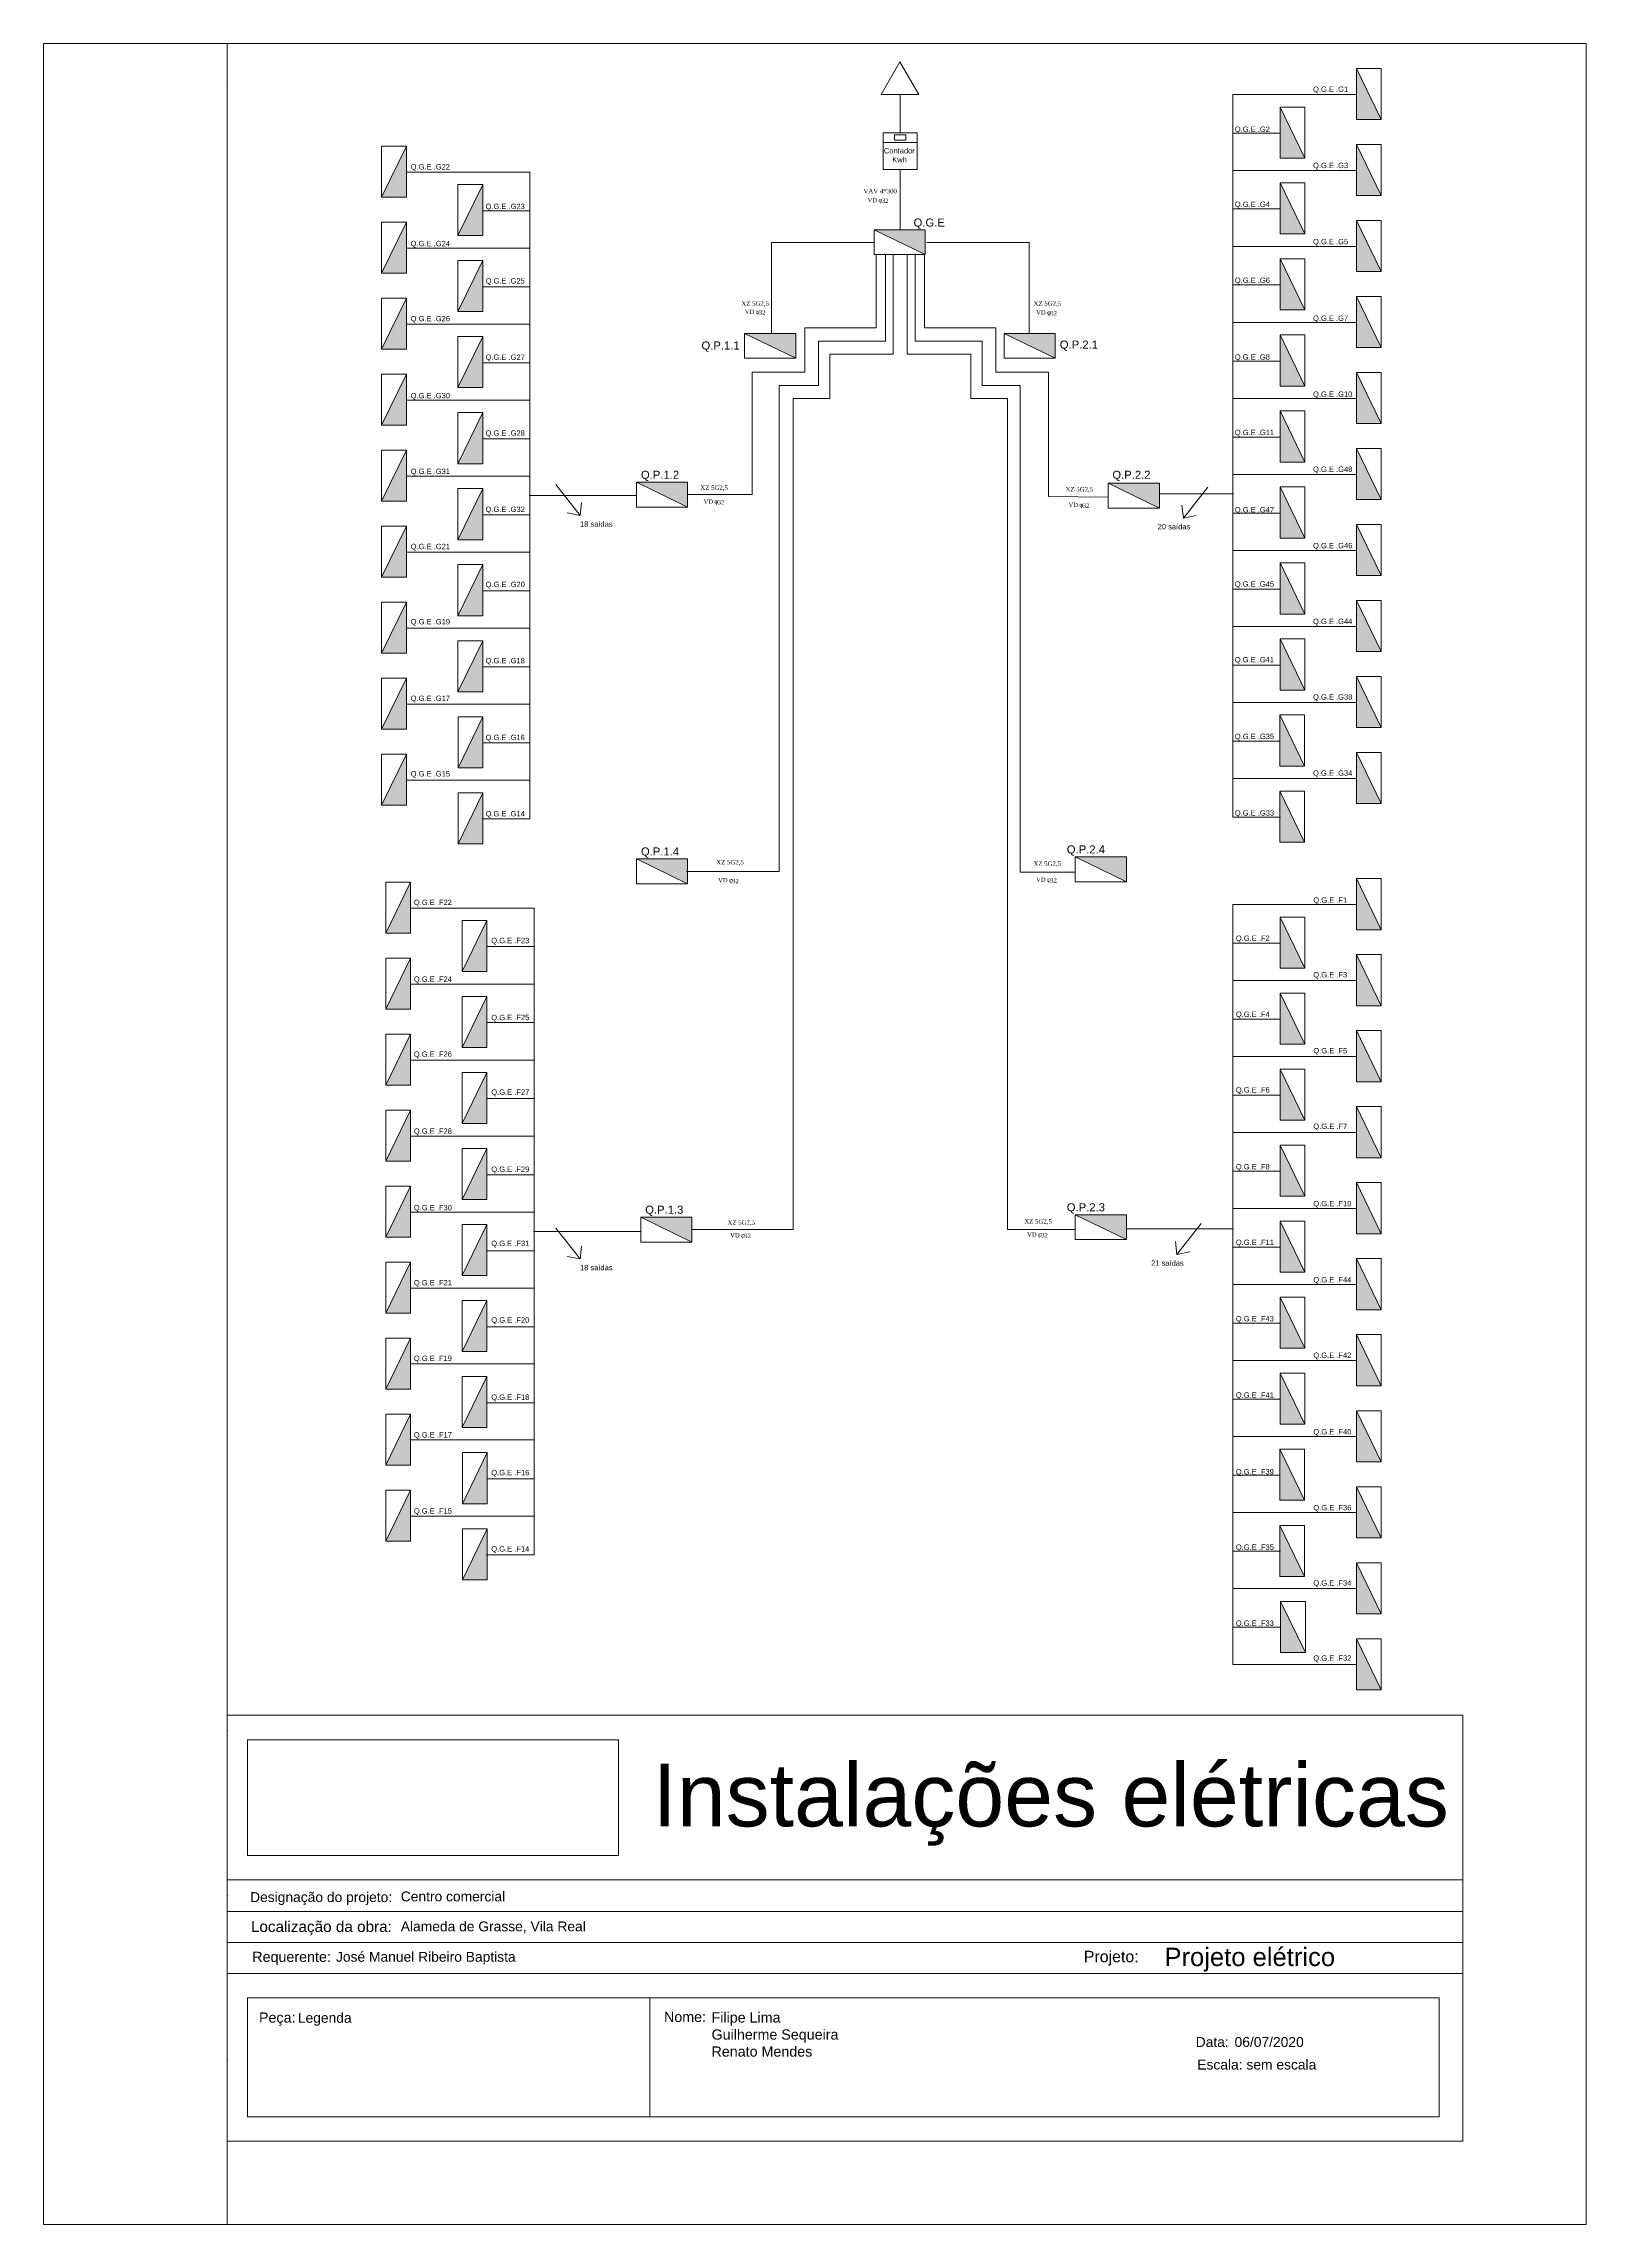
# Model space of a CAD drawing. Extents: x -17539 to 1421, y -3169 to 802964.
# Drawn here: x 603.77 to 624.77, y 381.67 to 411.37 of the extents above; entities that cross this region are included whole.
import ezdxf

# ---------------------------------------------------------------- set-up
doc = ezdxf.new("R2010")
doc.units = 0
doc.header["$LTSCALE"] = 25
doc.header["$MEASUREMENT"] = 0
doc.layers.get('0').update_dxf_attribs({"lineweight": 9})
doc.styles.add('MtXpl_Symbol', font='symbol.ttf')
doc.styles.add('MtXpl_Times_New_Roma', font='times.ttf')
doc.styles.get("Standard").update_dxf_attribs({"font": 'arial.ttf'})

# ---------------------------------------------------------------- blocks, each defined once
blk = doc.blocks.new('quadro eletrico')
h = blk.add_hatch(color=256)
h.dxf.hatch_style = 1
h.paths.add_polyline_path([(1.84, -0.79), (-1.46, 0.81), (-1.46, -0.79)])
blk.add_line((-1.46, 0.81), (1.84, -0.79))
blk.add_lwpolyline([(-1.46, 0.81), (1.84, 0.81), (1.84, -0.79), (-1.46, -0.79)], close=True)
blk = doc.blocks.new('Quadro')
at = {"xscale": 0.6593095434044552, "yscale": 0.6593095434044552, "zscale": 0.6593095434044552}
blk.add_blockref('quadro eletrico', (-0.091, 0.017), dxfattribs=at)

msp = doc.modelspace()

# ---------------------------------------------------------------- linework, layer by layer
for p, q in [((603.769, 411.369), (603.769, 381.669)), ((603.769, 411.369), (624.769, 411.369)), ((606.269, 411.369), (606.269, 381.669)), ((624.769, 411.369), (624.769, 381.669)), ((615.431, 410.154), (615.431, 410.678)), ((621.64, 410.678), (619.958, 410.678)), ((619.958, 409.643), (619.958, 410.678)), ((615.197, 410.023), (615.659, 410.023)), ((615.242, 409.89), (615.242, 409.89)), ((620.601, 410.152), (619.958, 410.152)), ((608.706, 409.62), (610.388, 409.62)), ((610.388, 409.62), (610.388, 400.812)), ((615.431, 409.653), (615.431, 408.833)), ((621.64, 409.643), (619.958, 409.643)), ((619.958, 409.643), (619.958, 400.835)), ((609.745, 409.094), (610.388, 409.094)), ((620.601, 409.117), (619.958, 409.117)), ((608.706, 408.585), (610.388, 408.585)), ((615.071, 408.659), (613.677, 408.659)), ((613.677, 408.659), (613.677, 407.42)), ((615.102, 408.488), (615.102, 407.497)), ((615.228, 407.316), (615.228, 408.487)), ((615.335, 408.492), (615.335, 407.139)), ((615.526, 408.492), (615.526, 407.139)), ((615.634, 407.316), (615.634, 408.487)), ((615.759, 408.488), (615.759, 407.497)), ((615.79, 408.659), (617.185, 408.659)), ((617.185, 408.659), (617.185, 407.42)), ((621.64, 408.608), (619.958, 408.608)), ((620.601, 408.082), (619.958, 408.082)), ((609.745, 408.059), (610.388, 408.059)), ((608.706, 407.55), (610.388, 407.55)), ((614.13, 406.893), (614.13, 407.497)), ((614.13, 407.497), (615.102, 407.497)), ((616.732, 407.497), (615.759, 407.497)), ((616.732, 406.893), (616.732, 407.497)), ((621.64, 407.573), (619.958, 407.573)), ((614.319, 406.713), (614.319, 407.316)), ((614.319, 407.316), (615.228, 407.316)), ((616.543, 407.316), (615.634, 407.316)), ((616.543, 406.713), (616.543, 407.316)), ((609.745, 407.024), (610.388, 407.024)), ((613.415, 406.893), (613.415, 405.227)), ((613.415, 406.893), (614.13, 406.893)), ((614.471, 406.535), (614.471, 407.139)), ((614.471, 407.139), (615.335, 407.139)), ((616.39, 407.139), (615.526, 407.139)), ((616.39, 406.535), (616.39, 407.139)), ((617.446, 406.893), (616.732, 406.893)), ((617.446, 406.893), (617.446, 405.2)), ((620.601, 407.046), (619.958, 407.046)), ((613.78, 406.713), (613.78, 400.093)), ((613.78, 406.713), (614.319, 406.713)), ((617.06, 406.713), (616.543, 406.713)), ((617.06, 406.713), (617.06, 400.085)), ((608.706, 406.515), (610.388, 406.515)), ((613.973, 406.535), (613.973, 395.218)), ((613.973, 406.535), (614.471, 406.535)), ((616.889, 406.535), (616.39, 406.535)), ((616.889, 406.535), (616.889, 395.218)), ((621.64, 406.537), (619.958, 406.537)), ((620.601, 406.011), (619.958, 406.011)), ((609.745, 405.988), (610.388, 405.988)), ((608.706, 405.48), (610.388, 405.48)), ((621.64, 405.502), (619.958, 405.502)), ((611.842, 405.216), (610.38, 405.216)), ((611.071, 404.943), (610.74, 405.365)), ((611.072, 404.943), (611.092, 405.12)), ((613.415, 405.227), (612.53, 405.227)), ((618.258, 405.193), (617.446, 405.2)), ((618.957, 405.239), (619.966, 405.239)), ((619.285, 404.908), (619.616, 405.329)), ((609.745, 404.953), (610.388, 404.953)), ((611.071, 404.943), (610.897, 404.978)), ((619.284, 404.908), (619.264, 405.085)), ((619.285, 404.908), (619.459, 404.943)), ((620.601, 404.976), (619.958, 404.976)), ((608.706, 404.445), (610.388, 404.445)), ((621.64, 404.467), (619.958, 404.467)), ((620.601, 403.94), (619.958, 403.94)), ((609.745, 403.918), (610.388, 403.918)), ((608.706, 403.409), (610.388, 403.409)), ((621.64, 403.432), (619.958, 403.432)), ((609.745, 402.882), (610.388, 402.882)), ((620.601, 402.905), (619.958, 402.905)), ((608.706, 402.374), (610.388, 402.374)), ((621.64, 402.397), (619.958, 402.397)), ((609.745, 401.847), (610.388, 401.847)), ((620.601, 401.87), (619.958, 401.87)), ((608.706, 401.339), (610.388, 401.339)), ((621.64, 401.362), (619.958, 401.362)), ((609.738, 400.812), (610.388, 400.812)), ((620.608, 400.835), (619.958, 400.835)), ((613.78, 400.093), (612.514, 400.093)), ((617.06, 400.085), (617.816, 400.085)), ((608.764, 399.597), (610.446, 399.597)), ((610.446, 399.597), (610.446, 390.789)), ((621.64, 399.644), (619.958, 399.644)), ((619.958, 399.644), (619.958, 390.836)), ((609.803, 399.071), (610.446, 399.071)), ((620.601, 399.118), (619.958, 399.118)), ((621.64, 398.609), (619.958, 398.609)), ((608.764, 398.562), (610.446, 398.562)), ((609.803, 398.036), (610.446, 398.036)), ((620.601, 398.083), (619.958, 398.083)), ((608.764, 397.527), (610.446, 397.527)), ((621.64, 397.574), (619.958, 397.574)), ((609.803, 397.001), (610.446, 397.001)), ((620.601, 397.048), (619.958, 397.048)), ((621.64, 396.539), (619.958, 396.539)), ((608.764, 396.492), (610.446, 396.492)), ((609.803, 395.965), (610.446, 395.965)), ((620.601, 396.012), (619.958, 396.012)), ((608.764, 395.457), (610.446, 395.457)), ((621.64, 395.504), (619.958, 395.504)), ((611.9, 395.193), (610.438, 395.193)), ((611.071, 394.817), (610.74, 395.239)), ((613.973, 395.218), (612.59, 395.218)), ((616.889, 395.218), (617.813, 395.218)), ((618.512, 395.229), (619.958, 395.229)), ((619.196, 394.878), (619.176, 395.055)), ((619.196, 394.878), (619.528, 395.299)), ((609.803, 394.93), (610.446, 394.93)), ((611.071, 394.817), (610.897, 394.853)), ((611.072, 394.817), (611.092, 394.994)), ((619.196, 394.878), (619.371, 394.913)), ((620.601, 394.977), (619.958, 394.977)), ((608.764, 394.422), (610.446, 394.422)), ((621.64, 394.469), (619.958, 394.469)), ((609.803, 393.895), (610.446, 393.895)), ((620.601, 393.942), (619.958, 393.942)), ((608.764, 393.387), (610.446, 393.387)), ((621.64, 393.433), (619.958, 393.433)), ((609.803, 392.86), (610.446, 392.86)), ((620.601, 392.906), (619.958, 392.906)), ((608.764, 392.352), (610.446, 392.352)), ((621.64, 392.398), (619.958, 392.398)), ((609.803, 391.824), (610.446, 391.824)), ((620.601, 391.871), (619.958, 391.871)), ((608.764, 391.316), (610.446, 391.316)), ((621.64, 391.363), (619.958, 391.363)), ((609.796, 390.789), (610.446, 390.789)), ((620.608, 390.836), (619.958, 390.836)), ((619.958, 390.836), (619.958, 389.293)), ((621.64, 390.328), (619.958, 390.328)), ((620.608, 389.801), (619.958, 389.801)), ((621.64, 389.293), (619.958, 389.293)), ((606.269, 388.603), (623.087, 388.603)), ((623.087, 388.603), (623.087, 382.802)), ((606.545, 388.27), (611.595, 388.27)), ((606.545, 388.27), (606.545, 386.691)), ((611.595, 388.27), (611.595, 386.691)), ((606.545, 386.691), (611.595, 386.691)), ((606.269, 386.361), (623.087, 386.361)), ((606.269, 385.932), (623.087, 385.932)), ((606.269, 385.509), (623.087, 385.509)), ((606.269, 385.086), (623.087, 385.086)), ((606.545, 384.753), (622.766, 384.753)), ((606.545, 384.42), (606.545, 384.753)), ((612.023, 384.753), (612.023, 383.135)), ((622.766, 383.135), (622.766, 384.753)), ((606.545, 384.42), (606.545, 383.135)), ((622.766, 383.135), (606.545, 383.135)), ((623.087, 382.802), (606.269, 382.802)), ((603.769, 381.669), (624.769, 381.669))]:
    msp.add_line(p, q)
for points in [[(615.426, 411.121), (615.17, 410.678), (615.682, 410.678)], [(615.197, 410.154), (615.659, 410.154), (615.659, 409.653), (615.197, 409.653)], [(615.353, 410.125), (615.505, 410.125), (615.505, 410.056), (615.353, 410.056)]]:
    msp.add_lwpolyline(points, close=True)
for p in [(606.269, 410.808), (606.269, 388.394), (606.269, 386.152), (606.269, 383.911), (603.769, 381.669)]:
    msp.add_point(p)

# ---------------------------------------------------------------- block references
at = {"yscale": 0.3197920064036839, "zscale": 0.3197920064036839}
for p, xscale, rotation in [((621.801, 410.672), -0.3197920064036839, 270.0000000000001), ((620.762, 410.146), -0.3197920064036839, 270.0000000000001), ((608.546, 409.614), 0.3197920064036839, 89.99999999999996), ((621.801, 409.637), -0.3197920064036839, 270.0000000000001), ((609.585, 409.091), 0.3197920064036839, 89.99999999999996), ((620.762, 409.114), -0.3197920064036839, 270.0000000000001), ((608.546, 408.579), 0.3197920064036839, 89.99999999999996), ((615.434, 408.672), 0.3197920064036839, 180), ((621.801, 408.602), -0.3197920064036839, 270.0000000000001), ((609.585, 408.056), 0.3197920064036839, 89.99999999999996), ((620.762, 408.079), -0.3197920064036839, 270.0000000000001), ((608.546, 407.544), 0.3197920064036839, 89.99999999999996), ((621.801, 407.567), -0.3197920064036839, 270.0000000000001), ((609.585, 407.021), 0.3197920064036839, 89.99999999999996), ((613.67, 407.26), 0.3197920064036839, 180), ((617.202, 407.26), 0.3197920064036839, 180), ((620.762, 407.043), -0.3197920064036839, 270.0000000000001), ((621.801, 406.532), -0.3197920064036839, 270.0000000000001), ((608.546, 406.509), 0.3197920064036839, 89.99999999999996), ((609.585, 405.985), 0.3197920064036839, 89.99999999999996), ((620.762, 406.008), -0.3197920064036839, 270.0000000000001), ((608.546, 405.474), 0.3197920064036839, 89.99999999999996), ((621.801, 405.497), -0.3197920064036839, 270.0000000000001), ((609.585, 404.95), 0.3197920064036839, 89.99999999999996), ((612.199, 405.234), 0.3197920064036839, 179.9999999999999), ((618.62, 405.221), 0.3197920064036839, 179.9999999999999), ((620.762, 404.973), -0.3197920064036839, 270.0000000000001), ((621.801, 404.461), -0.3197920064036839, 270.0000000000001), ((608.546, 404.439), 0.3197920064036839, 89.99999999999996), ((609.585, 403.915), 0.3197920064036839, 89.99999999999996), ((620.762, 403.937), -0.3197920064036839, 270.0000000000001), ((608.546, 403.404), 0.3197920064036839, 89.99999999999996), ((621.801, 403.426), -0.3197920064036839, 270.0000000000001), ((609.585, 402.879), 0.3197920064036839, 89.99999999999996), ((620.762, 402.902), -0.3197920064036839, 270.0000000000001), ((621.801, 402.391), -0.3197920064036839, 270.0000000000001), ((608.546, 402.369), 0.3197920064036839, 89.99999999999996), ((609.588, 401.844), 0.3197920064036839, 89.99999999999996), ((620.758, 401.867), -0.3197920064036839, 270.0000000000001), ((608.546, 401.333), 0.3197920064036839, 89.99999999999996), ((621.801, 401.356), -0.3197920064036839, 270.0000000000001), ((609.588, 400.806), 0.3197920064036839, 89.99999999999996), ((620.758, 400.829), -0.3197920064036839, 270.0000000000001), ((612.199, 400.104), 0.3197920064036839, 179.9999999999999), ((618.171, 400.131), 0.3197920064036839, 179.9999999999999), ((608.604, 399.591), 0.3197920064036839, 90.00000000000001), ((621.801, 399.638), -0.3197920064036839, 270.0000000000001), ((620.762, 399.115), -0.3197920064036839, 270.0000000000001), ((609.643, 399.068), 0.3197920064036839, 90.00000000000001), ((608.604, 398.556), 0.3197920064036839, 90.00000000000001), ((621.801, 398.603), -0.3197920064036839, 270.0000000000001), ((609.643, 398.033), 0.3197920064036839, 90.00000000000001), ((620.762, 398.08), -0.3197920064036839, 270.0000000000001), ((608.604, 397.521), 0.3197920064036839, 90.00000000000001), ((621.801, 397.568), -0.3197920064036839, 270.0000000000001), ((620.762, 397.045), -0.3197920064036839, 270.0000000000001), ((609.643, 396.998), 0.3197920064036839, 90.00000000000001), ((608.604, 396.486), 0.3197920064036839, 90.00000000000001), ((621.801, 396.533), -0.3197920064036839, 270.0000000000001), ((609.643, 395.963), 0.3197920064036839, 90.00000000000001), ((620.762, 396.009), -0.3197920064036839, 270.0000000000001), ((608.604, 395.451), 0.3197920064036839, 90.00000000000001), ((621.801, 395.498), -0.3197920064036839, 270.0000000000001), ((612.257, 395.224), 0.3197920064036839, 179.9999999999999), ((618.171, 395.258), 0.3197920064036839, 179.9999999999999), ((620.762, 394.974), -0.3197920064036839, 270.0000000000001), ((609.643, 394.927), 0.3197920064036839, 90.00000000000001), ((608.604, 394.416), 0.3197920064036839, 90.00000000000001), ((621.801, 394.463), -0.3197920064036839, 270.0000000000001), ((609.643, 393.892), 0.3197920064036839, 90.00000000000001), ((620.762, 393.939), -0.3197920064036839, 270.0000000000001), ((608.604, 393.381), 0.3197920064036839, 90.00000000000001), ((621.801, 393.428), -0.3197920064036839, 270.0000000000001), ((620.762, 392.903), -0.3197920064036839, 270.0000000000001), ((609.643, 392.857), 0.3197920064036839, 90.00000000000001), ((608.604, 392.346), 0.3197920064036839, 90.00000000000001), ((621.801, 392.392), -0.3197920064036839, 270.0000000000001), ((609.646, 391.821), 0.3197920064036839, 90.00000000000001), ((620.758, 391.868), -0.3197920064036839, 270.0000000000001), ((608.604, 391.311), 0.3197920064036839, 90.00000000000001), ((621.801, 391.357), -0.3197920064036839, 270.0000000000001), ((620.758, 390.83), -0.3197920064036839, 270.0000000000001), ((609.646, 390.783), 0.3197920064036839, 90.00000000000001), ((621.801, 390.322), -0.3197920064036839, 270.0000000000001), ((620.769, 389.795), -0.3197920064036839, 270.0000000000001), ((621.801, 389.287), -0.3197920064036839, 270.0000000000001)]:
    msp.add_blockref('Quadro', p, dxfattribs=dict(at, xscale=xscale, rotation=rotation))

# ---------------------------------------------------------------- texts
for s, height, style, p in [('VAV 4*300', 0.0606, 'MtXpl_Times_New_Roma', (614.929, 409.331)), ('VD ', 0.0589, 'MtXpl_Times_New_Roma', (614.986, 409.209)), ('f', 0.0589, 'MtXpl_Symbol', (615.134, 409.209)), ('32', 0.0589, 'MtXpl_Times_New_Roma', (615.179, 409.199)), ('XZ 5G2,5', 0.0606, 'MtXpl_Times_New_Roma', (613.267, 407.8)), ('XZ 5G2,5', 0.0606, 'MtXpl_Times_New_Roma', (617.245, 407.8)), ('VD ', 0.0589, 'MtXpl_Times_New_Roma', (613.313, 407.688)), ('f', 0.0589, 'MtXpl_Symbol', (613.461, 407.688)), ('32', 0.0589, 'MtXpl_Times_New_Roma', (613.506, 407.679)), ('VD ', 0.0589, 'MtXpl_Times_New_Roma', (617.28, 407.678)), ('f', 0.0589, 'MtXpl_Symbol', (617.428, 407.678)), ('32', 0.0589, 'MtXpl_Times_New_Roma', (617.473, 407.668)), ('XZ 5G2,5', 0.0606, 'MtXpl_Times_New_Roma', (612.708, 405.292)), ('VD ', 0.0589, 'MtXpl_Times_New_Roma', (612.753, 405.103)), ('f', 0.0589, 'MtXpl_Symbol', (612.9, 405.103)), ('32', 0.0589, 'MtXpl_Times_New_Roma', (612.945, 405.093)), ('XZ 5G2,5', 0.0606, 'MtXpl_Times_New_Roma', (617.68, 405.271)), ('VD ', 0.0589, 'MtXpl_Times_New_Roma', (617.72, 405.057)), ('f', 0.0589, 'MtXpl_Symbol', (617.868, 405.057)), ('32', 0.0589, 'MtXpl_Times_New_Roma', (617.913, 405.047)), ('XZ 5G2,5', 0.0606, 'MtXpl_Times_New_Roma', (612.925, 400.191)), ('XZ 5G2,5', 0.0606, 'MtXpl_Times_New_Roma', (617.243, 400.172)), ('VD ', 0.0589, 'MtXpl_Times_New_Roma', (612.951, 399.945)), ('f', 0.0589, 'MtXpl_Symbol', (613.098, 399.945)), ('32', 0.0589, 'MtXpl_Times_New_Roma', (613.143, 399.935)), ('VD ', 0.0589, 'MtXpl_Times_New_Roma', (617.279, 399.953)), ('f', 0.0589, 'MtXpl_Symbol', (617.426, 399.953)), ('32', 0.0589, 'MtXpl_Times_New_Roma', (617.472, 399.943)), ('XZ 5G2,5', 0.0606, 'MtXpl_Times_New_Roma', (613.078, 395.284)), ('XZ 5G2,5', 0.0606, 'MtXpl_Times_New_Roma', (617.118, 395.299)), ('VD ', 0.0589, 'MtXpl_Times_New_Roma', (613.114, 395.111)), ('f', 0.0589, 'MtXpl_Symbol', (613.261, 395.111)), ('32', 0.0589, 'MtXpl_Times_New_Roma', (613.307, 395.102)), ('VD ', 0.0589, 'MtXpl_Times_New_Roma', (617.156, 395.12)), ('f', 0.0589, 'MtXpl_Symbol', (617.303, 395.12)), ('32', 0.0589, 'MtXpl_Times_New_Roma', (617.349, 395.11))]:
    msp.add_text(s, height=height, dxfattribs=dict(style=style)).set_placement(p)
at = {"attachment_point": 1}
for s, insert, char_height, width in [('Q.G.E .G1', (621.049, 410.785), 0.0733, 0.57345), ('Q.G.E .G2', (619.984, 410.24), 0.0733, 0.57345), ('Contador\\P\\pxt7;    Kwh', (615.207, 409.947), 0.07325, 0.57345), ('Q.G.E .G22', (608.766, 409.728), 0.0733, 0.57345), ('Q.G.E .G3', (621.049, 409.747), 0.0733, 0.57345), ('Q.G.E .G23', (609.785, 409.189), 0.0733, 0.57345), ('Q.G.E', (615.611, 408.987), 0.1097, 0.25609), ('Q.G.E .G4', (619.984, 409.218), 0.0733, 0.57345), ('Q.G.E .G24', (608.766, 408.683), 0.0733, 0.57345), ('Q.G.E .G5', (621.049, 408.71), 0.0733, 0.57345), ('Q.G.E .G25', (609.785, 408.175), 0.0733, 0.57345), ('Q.G.E .G6', (619.984, 408.183), 0.0733, 0.57345), ('Q.G.E .G26', (608.766, 407.66), 0.0733, 0.57345), ('Q.G.E .G7', (621.049, 407.666), 0.0733, 0.57345), ('Q.P.1.1', (612.724, 407.313), 0.1097, 0.25609), ('Q.P.2.1', (617.602, 407.325), 0.1097, 0.25609), ('Q.G.E .G27', (609.785, 407.135), 0.0733, 0.57345), ('Q.G.E .G8', (619.984, 407.138), 0.0733, 0.57345), ('Q.G.E .G30', (608.766, 406.612), 0.0733, 0.57345), ('Q.G.E .G10', (621.049, 406.632), 0.0733, 0.57345), ('Q.G.E .G28', (609.785, 406.102), 0.0733, 0.57345), ('Q.G.E .G11', (619.984, 406.111), 0.0733, 0.57345), ('Q.G.E .G31', (608.766, 405.581), 0.0733, 0.57345), ('Q.P.1.2', (611.9, 405.552), 0.1097, 0.25609), ('Q.P.2.2', (618.317, 405.552), 0.1097, 0.25609), ('Q.G.E .G48', (621.049, 405.61), 0.0733, 0.57345), ('Q.G.E .G32', (609.785, 405.064), 0.0733, 0.57345), ('18 saídas', (611.07, 404.863), 0.0733, 0.57345), ('20 saídas', (618.934, 404.828), 0.0733, 0.57345), ('Q.G.E .G47', (619.984, 405.058), 0.0733, 0.57345), ('Q.G.E .G21', (608.766, 404.557), 0.0733, 0.57345), ('Q.G.E .G46', (621.049, 404.569), 0.0733, 0.57345), ('Q.G.E .G20', (609.785, 404.041), 0.0733, 0.57345), ('Q.G.E .G45', (619.984, 404.046), 0.0733, 0.57345), ('Q.G.E .G19', (608.766, 403.533), 0.0733, 0.57345), ('Q.G.E .G44', (621.049, 403.537), 0.0733, 0.57345), ('Q.G.E .G18', (609.785, 403.003), 0.0733, 0.57345), ('Q.G.E .G41', (619.984, 403.016), 0.0733, 0.57345), ('Q.G.E .G17', (608.766, 402.49), 0.0733, 0.57345), ('Q.G.E .G38', (621.049, 402.508), 0.0733, 0.57345), ('Q.G.E .G16', (609.785, 401.957), 0.0733, 0.57345), ('Q.G.E .G35', (619.984, 401.971), 0.0733, 0.57345), ('Q.G.E .G15', (608.766, 401.462), 0.0733, 0.57345), ('Q.G.E .G34', (621.049, 401.471), 0.0733, 0.57345), ('Q.G.E .G14', (609.785, 400.918), 0.0733, 0.57345), ('Q.G.E .G33', (619.984, 400.929), 0.0733, 0.57345), ('Q.P.1.4', (611.9, 400.422), 0.1097, 0.25609), ('Q.P.2.4', (617.697, 400.45), 0.1097, 0.25609), ('Q.G.E .F22', (608.809, 399.711), 0.0733, 0.57345), ('Q.G.E .F1', (621.053, 399.741), 0.0733, 0.57345), ('Q.G.E .F23', (609.863, 399.191), 0.0733, 0.57345), ('Q.G.E .F2', (619.998, 399.222), 0.0733, 0.57345), ('Q.G.E .F24', (608.809, 398.665), 0.0733, 0.57345), ('Q.G.E .F3', (621.053, 398.725), 0.0733, 0.57345), ('Q.G.E .F25', (609.863, 398.143), 0.0733, 0.57345), ('Q.G.E .F4', (619.998, 398.187), 0.0733, 0.57345), ('Q.G.E .F5', (621.053, 397.691), 0.0733, 0.57345), ('Q.G.E .F26', (608.809, 397.644), 0.0733, 0.57345), ('Q.G.E .F27', (609.863, 397.126), 0.0733, 0.57345), ('Q.G.E .F6', (619.998, 397.157), 0.0733, 0.57345), ('Q.G.E .F28', (608.809, 396.595), 0.0733, 0.57345), ('Q.G.E .F7', (621.053, 396.661), 0.0733, 0.57345), ('Q.G.E .F29', (609.863, 396.076), 0.0733, 0.57345), ('Q.G.E .F8', (619.998, 396.111), 0.0733, 0.57345), ('Q.G.E .F10', (621.053, 395.608), 0.0733, 0.57345), ('Q.G.E .F30', (608.809, 395.553), 0.0733, 0.57345), ('Q.P.1.3', (611.958, 395.543), 0.1097, 0.25609), ('Q.P.2.3', (617.697, 395.576), 0.1097, 0.25609), ('Q.G.E .F31', (609.863, 395.066), 0.0733, 0.57345), ('Q.G.E .F11', (619.998, 395.081), 0.0733, 0.57345), ('18 saídas', (611.07, 394.737), 0.0733, 0.57345), ('21 saídas', (618.845, 394.798), 0.0733, 0.57345), ('Q.G.E .F21', (608.809, 394.531), 0.0733, 0.57345), ('Q.G.E .F44', (621.053, 394.571), 0.0733, 0.57345), ('Q.G.E .F20', (609.863, 394.023), 0.0733, 0.57345), ('Q.G.E .F43', (619.998, 394.041), 0.0733, 0.57345), ('Q.G.E .F42', (621.053, 393.543), 0.0733, 0.57345), ('Q.G.E .F19', (608.809, 393.501), 0.0733, 0.57345), ('Q.G.E .F18', (609.863, 392.972), 0.0733, 0.57345), ('Q.G.E .F41', (619.998, 393.001), 0.0733, 0.57345), ('Q.G.E .F17', (608.809, 392.459), 0.0733, 0.57345), ('Q.G.E .F40', (621.053, 392.501), 0.0733, 0.57345), ('Q.G.E .F16', (609.863, 391.945), 0.0733, 0.57345), ('Q.G.E .F39', (619.998, 391.956), 0.0733, 0.57345), ('Q.G.E .F36', (621.053, 391.467), 0.0733, 0.57345), ('Q.G.E .F15', (608.809, 391.422), 0.0733, 0.57345), ('Q.G.E .F14', (609.863, 390.906), 0.0733, 0.57345), ('Q.G.E .F35', (619.998, 390.929), 0.0733, 0.57345), ('Q.G.E .F34', (621.053, 390.442), 0.0733, 0.57345), ('Q.G.E .F33', (619.998, 389.894), 0.0733, 0.57345), ('Q.G.E .F32', (621.053, 389.418), 0.0733, 0.57345), ('Instalações elétricas', (612.056, 387.946), 0.85663, 10.8783), ('Designação do projeto:', (606.58, 386.194), 0.1346, 2.08364), ('Centro comercial', (608.631, 386.203), 0.1346, 2.08364), ('Localização da obra:', (606.591, 385.8), 0.14887, 2.30464), ('Alameda de Grasse, Vila Real', (608.631, 385.795), 0.1346, 2.83899), ('Requerente:', (606.61, 385.383), 0.13907, 2.15283), ('José Manuel Ribeiro Baptista', (607.749, 385.381), 0.1346, 2.83899), ('Projeto:', (617.929, 385.395), 0.1549, 2.39854), ('Projeto elétrico', (619.026, 385.437), 0.24933, 3.85974), ('Peça:', (606.701, 384.556), 0.1391, 2.15283), ('Legenda', (607.23, 384.55), 0.1346, 2.83899), ('Nome:', (612.214, 384.565), 0.1391, 0.56614), ('Data:', (619.452, 384.221), 0.1346, 2.08364), ('06/07/2020', (619.981, 384.221), 0.1346, 2.08364), ('Escala:', (619.473, 383.913), 0.1346, 2.08364), ('sem escala', (620.142, 383.913), 0.1346, 2.08364)]:
    msp.add_mtext(s, dxfattribs=dict(at, insert=insert, char_height=char_height, width=width))
at = {"insert": (612.861, 384.557), "char_height": 0.13907, "attachment_point": 1}
msp.add_mtext_dynamic_manual_height_columns('Filipe Lima\\PGuilherme Sequeira\\PRenato Mendes', width=1.91251, gutter_width=0.695, heights=[1.016], dxfattribs=at)

doc.saveas('drawing.dxf')
